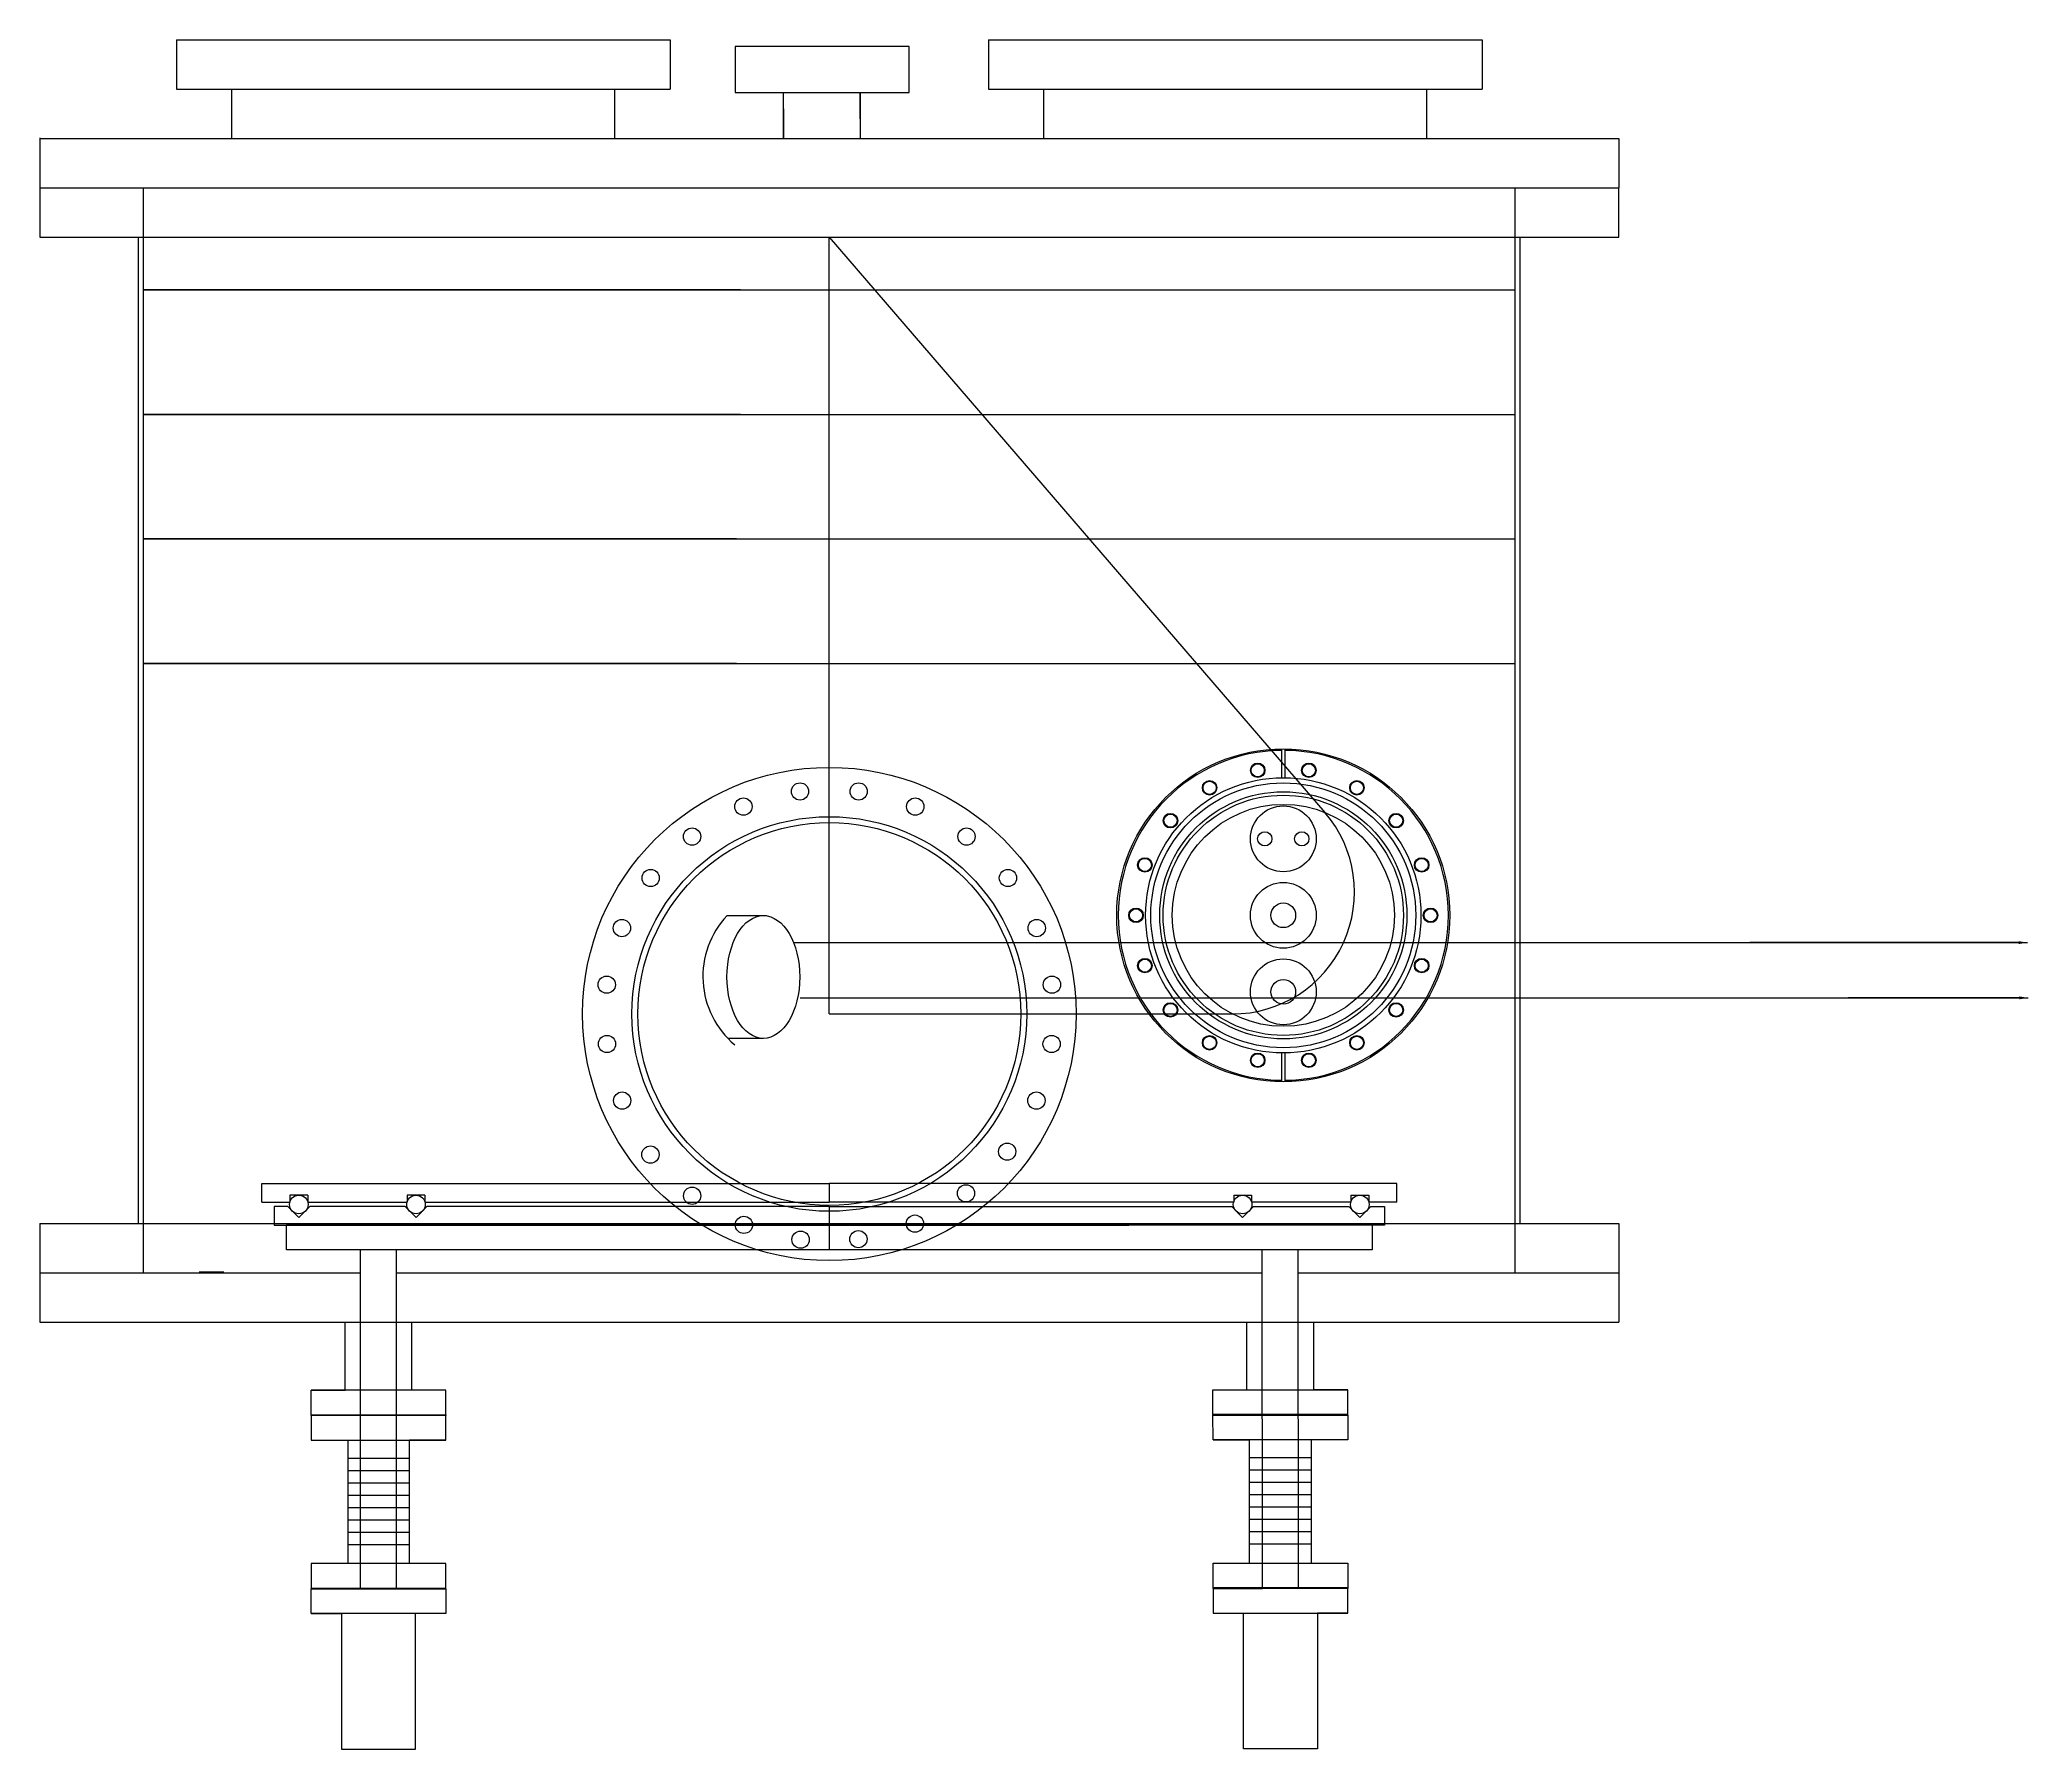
# Model space of a CAD drawing. Header units: inches. Extents: x -9 to 95, y 15 to 57.
# Drawn here: x 13.4 to 53.7, y 15.48 to 50.14 of the extents above; entities that cross this region are included whole.
import ezdxf
from ezdxf import colors
from ezdxf.entities.mleader import LeaderData, LeaderLine
from ezdxf.math import Vec2, Vec3

# ---------------------------------------------------------------- set-up
doc = ezdxf.new("R2010")
doc.units = ezdxf.units.IN
doc.header["$MEASUREMENT"] = 0
doc.styles.get("Standard").update_dxf_attribs({"font": 'arial.ttf'})

msp = doc.modelspace()

# ---------------------------------------------------------------- linework, layer by layer
for p, q in [((16.175, 50.137), (26.175, 50.137)), ((16.175, 50.137), (16.175, 49.137)), ((26.175, 50.137), (26.175, 49.137)), ((27.496, 50.003), (27.496, 49.066)), ((31.018, 50.003), (27.496, 50.003)), ((31.018, 49.066), (31.018, 50.003)), ((32.63, 50.137), (42.63, 50.137)), ((32.63, 50.137), (32.63, 49.137)), ((32.63, 50.137), (42.63, 50.137)), ((42.63, 50.137), (42.63, 49.137)), ((16.175, 49.137), (26.175, 49.137)), ((17.295, 48.137), (17.295, 49.137)), ((25.055, 48.137), (25.055, 49.137)), ((27.496, 49.066), (31.018, 49.066)), ((28.474, 48.137), (28.474, 49.066)), ((30.028, 48.535), (30.028, 49.066)), ((30.028, 49.066), (30.028, 48.137)), ((32.63, 49.137), (42.63, 49.137)), ((33.75, 48.137), (33.75, 49.137)), ((41.51, 48.137), (41.51, 49.137)), ((28.474, 48.739), (28.474, 48.137)), ((13.403, 48.147), (13.403, 47.137)), ((13.403, 48.137), (45.403, 48.137)), ((45.403, 48.137), (45.403, 47.137)), ((13.403, 47.137), (13.403, 46.137)), ((13.403, 47.137), (45.403, 47.137)), ((13.403, 47.137), (45.403, 47.137)), ((15.503, 25.137), (15.503, 47.137)), ((43.303, 25.137), (43.303, 47.137)), ((45.403, 46.137), (45.403, 47.137)), ((13.403, 46.137), (45.403, 46.137)), ((15.403, 26.137), (15.403, 46.137)), ((43.403, 26.137), (43.403, 46.137)), ((27.605, 45.068), (15.503, 45.068)), ((15.503, 45.068), (43.303, 45.068)), ((27.605, 42.543), (15.503, 42.543)), ((15.503, 42.543), (43.303, 42.543)), ((27.524, 40.019), (15.503, 40.019)), ((15.503, 40.019), (43.303, 40.019)), ((27.524, 37.494), (15.503, 37.494)), ((15.503, 37.494), (43.303, 37.494)), ((17.903, 26.574), (17.903, 26.949)), ((17.903, 26.949), (29.403, 26.949)), ((17.903, 26.574), (17.903, 26.949)), ((18.834, 26.713), (18.472, 26.713)), ((18.472, 26.713), (18.472, 26.574)), ((18.834, 26.713), (18.834, 26.574)), ((21.209, 26.713), (20.847, 26.713)), ((20.847, 26.713), (20.847, 26.574)), ((21.209, 26.713), (21.209, 26.574)), ((40.903, 26.949), (29.403, 26.949)), ((29.403, 26.949), (29.403, 26.574)), ((37.597, 26.713), (37.959, 26.713)), ((37.597, 26.713), (37.597, 26.574)), ((37.959, 26.713), (37.959, 26.574)), ((39.972, 26.713), (40.334, 26.713)), ((39.972, 26.713), (39.972, 26.574)), ((40.334, 26.713), (40.334, 26.574)), ((40.903, 26.574), (40.903, 26.949)), ((17.903, 26.574), (18.472, 26.574)), ((18.432, 26.481), (18.153, 26.481)), ((18.153, 26.481), (18.153, 26.106)), ((18.653, 26.26), (18.432, 26.481)), ((18.874, 26.481), (18.653, 26.26)), ((18.834, 26.574), (20.847, 26.574)), ((20.807, 26.481), (18.874, 26.481)), ((21.028, 26.26), (20.807, 26.481)), ((21.249, 26.481), (21.028, 26.26)), ((21.209, 26.574), (29.403, 26.574)), ((29.403, 26.481), (21.249, 26.481)), ((37.597, 26.574), (29.403, 26.574)), ((29.403, 26.481), (37.557, 26.481)), ((29.403, 26.481), (29.403, 26.106)), ((37.557, 26.481), (37.778, 26.26)), ((37.778, 26.26), (37.999, 26.481)), ((39.972, 26.574), (37.959, 26.574)), ((37.999, 26.481), (39.932, 26.481)), ((39.932, 26.481), (40.153, 26.26)), ((40.153, 26.26), (40.374, 26.481)), ((40.903, 26.574), (40.334, 26.574)), ((40.374, 26.481), (40.653, 26.481)), ((40.653, 26.481), (40.653, 26.106)), ((13.403, 26.137), (26.769, 26.137)), ((13.403, 26.137), (13.403, 25.137)), ((18.153, 26.106), (19.903, 26.106)), ((18.403, 25.606), (18.403, 26.106)), ((40.403, 26.106), (18.403, 26.106)), ((19.903, 26.106), (29.403, 26.106)), ((19.903, 26.106), (29.403, 26.106)), ((29.403, 26.106), (23.33, 26.106)), ((26.769, 26.137), (32.037, 26.137)), ((38.903, 26.106), (29.403, 26.106)), ((29.403, 26.106), (35.475, 26.106)), ((38.903, 26.106), (29.403, 26.106)), ((29.403, 26.106), (29.403, 25.606)), ((32.037, 26.137), (45.403, 26.137)), ((40.653, 26.106), (38.903, 26.106)), ((40.403, 26.106), (40.403, 25.606)), ((45.403, 26.137), (45.403, 25.137)), ((19.903, 25.606), (18.403, 25.606)), ((19.903, 18.731), (19.903, 25.606)), ((20.633, 25.606), (19.903, 25.606)), ((20.633, 18.731), (20.633, 25.606)), ((40.403, 25.606), (20.633, 25.606)), ((38.181, 18.737), (38.176, 25.612)), ((38.911, 18.738), (38.906, 25.613)), ((13.403, 25.137), (19.903, 25.137)), ((13.403, 25.137), (19.903, 25.137)), ((13.403, 25.137), (13.403, 24.137)), ((15.503, 25.137), (18.403, 25.137)), ((16.636, 25.162), (17.136, 25.162)), ((18.403, 25.137), (19.903, 25.137)), ((20.633, 25.137), (38.176, 25.137)), ((20.633, 25.137), (38.176, 25.137)), ((38.906, 25.137), (45.403, 25.137)), ((38.906, 25.137), (45.403, 25.137)), ((45.403, 25.137), (45.403, 24.137)), ((13.403, 24.137), (45.403, 24.137)), ((19.59, 22.762), (19.59, 24.137)), ((20.945, 22.762), (20.945, 24.137)), ((37.866, 22.768), (37.865, 24.143)), ((39.221, 22.769), (39.22, 24.144)), ((21.633, 22.762), (18.903, 22.762)), ((18.903, 22.762), (19.59, 22.762)), ((18.903, 22.262), (18.903, 22.762)), ((21.633, 22.762), (20.945, 22.762)), ((21.633, 22.262), (21.633, 22.762)), ((37.178, 22.768), (39.908, 22.77)), ((37.178, 22.268), (37.178, 22.768)), ((37.178, 22.768), (37.866, 22.768)), ((39.908, 22.77), (39.221, 22.769)), ((39.908, 22.27), (39.908, 22.77)), ((18.903, 22.262), (21.633, 22.262)), ((18.903, 22.247), (18.903, 22.262)), ((21.633, 22.247), (18.903, 22.247)), ((18.903, 22.247), (18.903, 21.747)), ((21.633, 22.262), (21.633, 22.247)), ((21.633, 21.747), (21.633, 22.247)), ((39.908, 22.27), (37.178, 22.268)), ((37.178, 22.268), (37.178, 22.252)), ((37.178, 22.252), (39.908, 22.254)), ((37.179, 21.752), (37.178, 22.252)), ((39.908, 22.254), (39.908, 22.27)), ((39.908, 22.254), (39.909, 21.754)), ((18.903, 21.747), (21.633, 21.747)), ((18.903, 21.747), (19.643, 21.747)), ((19.643, 21.747), (19.643, 19.247)), ((19.643, 21.385), (20.893, 21.385)), ((19.643, 21.385), (20.893, 21.385)), ((21.633, 21.747), (20.893, 21.747)), ((20.893, 19.247), (20.893, 21.747)), ((39.909, 21.754), (37.179, 21.752)), ((37.179, 21.752), (37.919, 21.753)), ((37.92, 19.253), (37.919, 21.753)), ((39.169, 21.392), (37.919, 21.391)), ((39.169, 21.392), (37.919, 21.391)), ((39.909, 21.754), (39.169, 21.754)), ((39.169, 21.754), (39.17, 19.254)), ((19.643, 21.135), (20.893, 21.135)), ((39.169, 21.142), (37.919, 21.141)), ((19.643, 20.885), (20.893, 20.885)), ((19.643, 20.635), (20.893, 20.635)), ((39.169, 20.892), (37.919, 20.891)), ((39.169, 20.642), (37.919, 20.641)), ((19.643, 20.385), (20.893, 20.385)), ((39.17, 20.392), (37.92, 20.391)), ((19.643, 20.135), (20.893, 20.135)), ((19.643, 20.135), (20.893, 20.135)), ((19.643, 19.885), (20.893, 19.885)), ((19.643, 19.885), (20.893, 19.885)), ((39.17, 20.142), (37.92, 20.141)), ((39.17, 20.142), (37.92, 20.141)), ((39.17, 19.892), (37.92, 19.891)), ((39.17, 19.892), (37.92, 19.891)), ((19.643, 19.635), (20.893, 19.635)), ((39.17, 19.642), (37.92, 19.641)), ((19.643, 19.247), (18.903, 19.247)), ((18.903, 19.247), (18.903, 18.747)), ((20.893, 19.247), (19.643, 19.247)), ((21.633, 19.247), (20.893, 19.247)), ((21.633, 18.747), (21.633, 19.247)), ((37.18, 19.252), (37.92, 19.253)), ((37.181, 18.752), (37.18, 19.252)), ((37.92, 19.253), (39.17, 19.254)), ((39.17, 19.254), (39.91, 19.254)), ((39.91, 19.254), (39.911, 18.754)), ((18.903, 18.747), (21.633, 18.747)), ((18.903, 18.747), (18.903, 18.731)), ((18.903, 18.731), (21.633, 18.731)), ((18.903, 18.231), (18.903, 18.731)), ((18.903, 18.731), (19.903, 18.731)), ((21.633, 18.731), (20.633, 18.731)), ((21.633, 18.731), (21.633, 18.747)), ((21.633, 18.731), (21.633, 18.231)), ((39.911, 18.754), (37.181, 18.752)), ((37.181, 18.737), (37.181, 18.752)), ((39.911, 18.738), (37.181, 18.737)), ((37.181, 18.737), (37.181, 18.237)), ((37.181, 18.737), (38.181, 18.737)), ((39.911, 18.738), (38.911, 18.738)), ((39.911, 18.754), (39.911, 18.738)), ((39.911, 18.238), (39.911, 18.738)), ((21.633, 18.231), (18.903, 18.231)), ((18.903, 18.231), (19.518, 18.231)), ((19.518, 18.231), (19.518, 15.481)), ((21.633, 18.231), (21.018, 18.231)), ((21.018, 15.481), (21.018, 18.231)), ((37.181, 18.237), (39.911, 18.238)), ((37.181, 18.237), (37.796, 18.237)), ((37.798, 15.487), (37.796, 18.237)), ((39.911, 18.238), (39.296, 18.238)), ((39.296, 18.238), (39.298, 15.488)), ((19.518, 15.481), (21.018, 15.481)), ((39.298, 15.488), (37.798, 15.487))]:
    msp.add_line(p, q)
at = {"color": 3}
for p, q in [((29.403, 30.387), (29.403, 46.137)), ((29.403, 46.137), (39.446, 34.473)), ((29.403, 30.387), (37.572, 30.387))]:
    msp.add_line(p, q, dxfattribs=at)
at = {"linetype": 'Continuous'}
for p, q in [((38.571, 35.177), (38.571, 35.762)), ((38.634, 35.762), (38.634, 35.177)), ((38.571, 29.013), (38.571, 29.598)), ((38.634, 29.598), (38.634, 29.013))]:
    msp.add_line(p, q, dxfattribs=at)
at = {"color": 42, "true_color": 0xcfae07}
for p, q in [((27.33, 32.382), (28.129, 32.382)), ((28.066, 29.893), (27.349, 29.893))]:
    msp.add_line(p, q, dxfattribs=at)
at = {"color": 1}
for p, q in [((28.676, 31.834), (53.683, 31.834)), ((28.812, 30.714), (53.699, 30.714))]:
    msp.add_line(p, q, dxfattribs=at)
at = {"linetype": 'Continuous'}
for centre, radius in [((38.603, 32.387), 3.375), ((38.084, 35.327), 0.147), ((39.121, 35.327), 0.147), ((38.603, 32.387), 2.79), ((38.603, 32.387), 2.685), ((37.11, 34.972), 0.147), ((37.11, 34.972), 0.133), ((38.084, 35.327), 0.133), ((39.121, 35.327), 0.133), ((40.095, 34.972), 0.147), ((40.095, 34.972), 0.133), ((38.603, 32.387), 2.435), ((36.316, 34.306), 0.147), ((36.316, 34.306), 0.133), ((40.889, 34.306), 0.147), ((40.889, 34.306), 0.133), ((35.798, 33.408), 0.147), ((35.798, 33.408), 0.133), ((41.407, 33.408), 0.147), ((41.407, 33.408), 0.133), ((35.618, 32.387), 0.147), ((35.618, 32.387), 0.133), ((41.587, 32.387), 0.147), ((41.587, 32.387), 0.133), ((35.798, 31.367), 0.147), ((35.798, 31.367), 0.133), ((41.407, 31.367), 0.147), ((41.407, 31.367), 0.133), ((36.316, 30.469), 0.147), ((36.316, 30.469), 0.133), ((40.889, 30.469), 0.147), ((40.889, 30.469), 0.133), ((37.11, 29.803), 0.147), ((37.11, 29.803), 0.133), ((40.095, 29.803), 0.147), ((40.095, 29.803), 0.133), ((38.084, 29.448), 0.147), ((38.084, 29.448), 0.133), ((39.121, 29.448), 0.147), ((39.121, 29.448), 0.133)]:
    msp.add_circle(centre, radius, dxfattribs=at)
for centre, radius in [((29.403, 30.387), 5), ((28.809, 34.898), 0.175), ((29.997, 34.898), 0.175), ((27.662, 34.591), 0.175), ((31.144, 34.591), 0.175), ((38.603, 32.387), 2.505), ((29.403, 30.387), 4), ((29.403, 30.387), 3.88), ((38.603, 32.387), 2.25), ((38.603, 33.938), 0.667), ((26.622, 33.984), 0.175), ((32.183, 33.984), 0.175), ((38.228, 33.938), 0.145), ((38.978, 33.938), 0.145), ((25.783, 33.144), 0.175), ((33.023, 33.144), 0.175), ((38.603, 32.387), 0.667), ((25.199, 32.129), 0.175), ((33.606, 32.129), 0.175), ((38.603, 32.387), 0.25), ((38.603, 30.836), 0.667), ((24.892, 30.981), 0.175), ((33.914, 30.981), 0.175), ((38.603, 30.836), 0.25), ((24.898, 29.778), 0.175), ((33.908, 29.778), 0.175), ((25.205, 28.631), 0.175), ((33.6, 28.631), 0.175), ((25.778, 27.536), 0.175), ((33.007, 27.596), 0.175), ((18.653, 26.525), 0.188), ((21.028, 26.525), 0.188), ((26.623, 26.702), 0.175), ((32.173, 26.751), 0.175), ((37.778, 26.525), 0.188), ((40.153, 26.525), 0.188), ((27.672, 26.112), 0.175), ((31.138, 26.137), 0.175), ((28.821, 25.812), 0.175), ((29.992, 25.822), 0.175)]:
    msp.add_circle(centre, radius)
for start, end in [(90.5353, 269.4647), (270.5353, 89.4647)]:
    msp.add_arc((38.603, 32.387), 3.345, start, end, dxfattribs=at)
at = {"color": 3}
msp.add_arc((37.572, 32.86), 2.473, 270, 40.7298, dxfattribs=at)
at = {"color": 42, "true_color": 0xcfae07}
msp.add_arc((28.645, 31.147), 1.804, 136.8155, 230.0533, dxfattribs=at)
msp.add_ellipse((28.066, 31.137), major_axis=(0, 1.245), ratio=0.592565, start_param=1.570796326794897, end_param=7.853981633974483, dxfattribs=at)

# ---------------------------------------------------------------- leaders
at = {"color": 1}
ml = msp.add_multileader_mtext('Standard', dxfattribs=at)
ml.set_content('', color=1)
ml.set_leader_properties()
ml.build(insert=Vec2(0, 0))
ml.multileader.update_dxf_attribs({"dogleg_length": 0.36, "arrow_head_size": 0.18})
ctx = ml.context
ctx.base_point, ctx.char_height, ctx.arrow_head_size, ctx.landing_gap_size, ctx.plane_origin = Vec3(47.875, 31.834), 0.18, 0.18, 0.09, Vec3(53.683, 31.834)
ctx.text_align_type = 2
notes = []
notes.append((ctx, [(0, (1, 1, 0), (48.415, 31.834), (-1, 0), 0.36, [(0, [(53.683, 31.834)], 0, [])])]))
ctx.mtext.insert, ctx.mtext.alignment, ctx.mtext.flow_direction = Vec3(47.965, 31.924), 3, 5
ml = msp.add_multileader_mtext('Standard', dxfattribs=at)
ml.set_content('', color=1)
ml.set_leader_properties()
ml.build(insert=Vec2(0, 0))
ml.multileader.update_dxf_attribs({"dogleg_length": 0.36, "arrow_head_size": 0.18})
ctx = ml.context
ctx.base_point, ctx.char_height, ctx.arrow_head_size, ctx.landing_gap_size, ctx.plane_origin = Vec3(49.87, 30.714), 0.18, 0.18, 0.09, Vec3(53.699, 30.714)
ctx.text_align_type = 2
notes.append((ctx, [(0, (1, 1, 0), (50.41, 30.714), (-1, 0), 0.36, [(0, [(53.699, 30.714)], 0, [])])]))
ctx.mtext.insert, ctx.mtext.alignment, ctx.mtext.flow_direction = Vec3(49.96, 30.804), 3, 5
for ctx, leaders in notes:
    for number, flags, end, landing, length, lines in leaders:
        leader = LeaderData()
        leader.index, (leader.has_last_leader_line, leader.has_dogleg_vector, leader.attachment_direction) = number, flags
        leader.last_leader_point, leader.dogleg_vector, leader.dogleg_length = Vec3(end), Vec3(landing), length
        for number, points, colour, breaks in lines:
            line = LeaderLine()
            line.index, line.vertices, line.color, line.breaks = number, Vec3.list(points), colors.encode_raw_color(colour), breaks
            leader.lines.append(line)
        ctx.leaders.append(leader)

doc.saveas('drawing.dxf')
